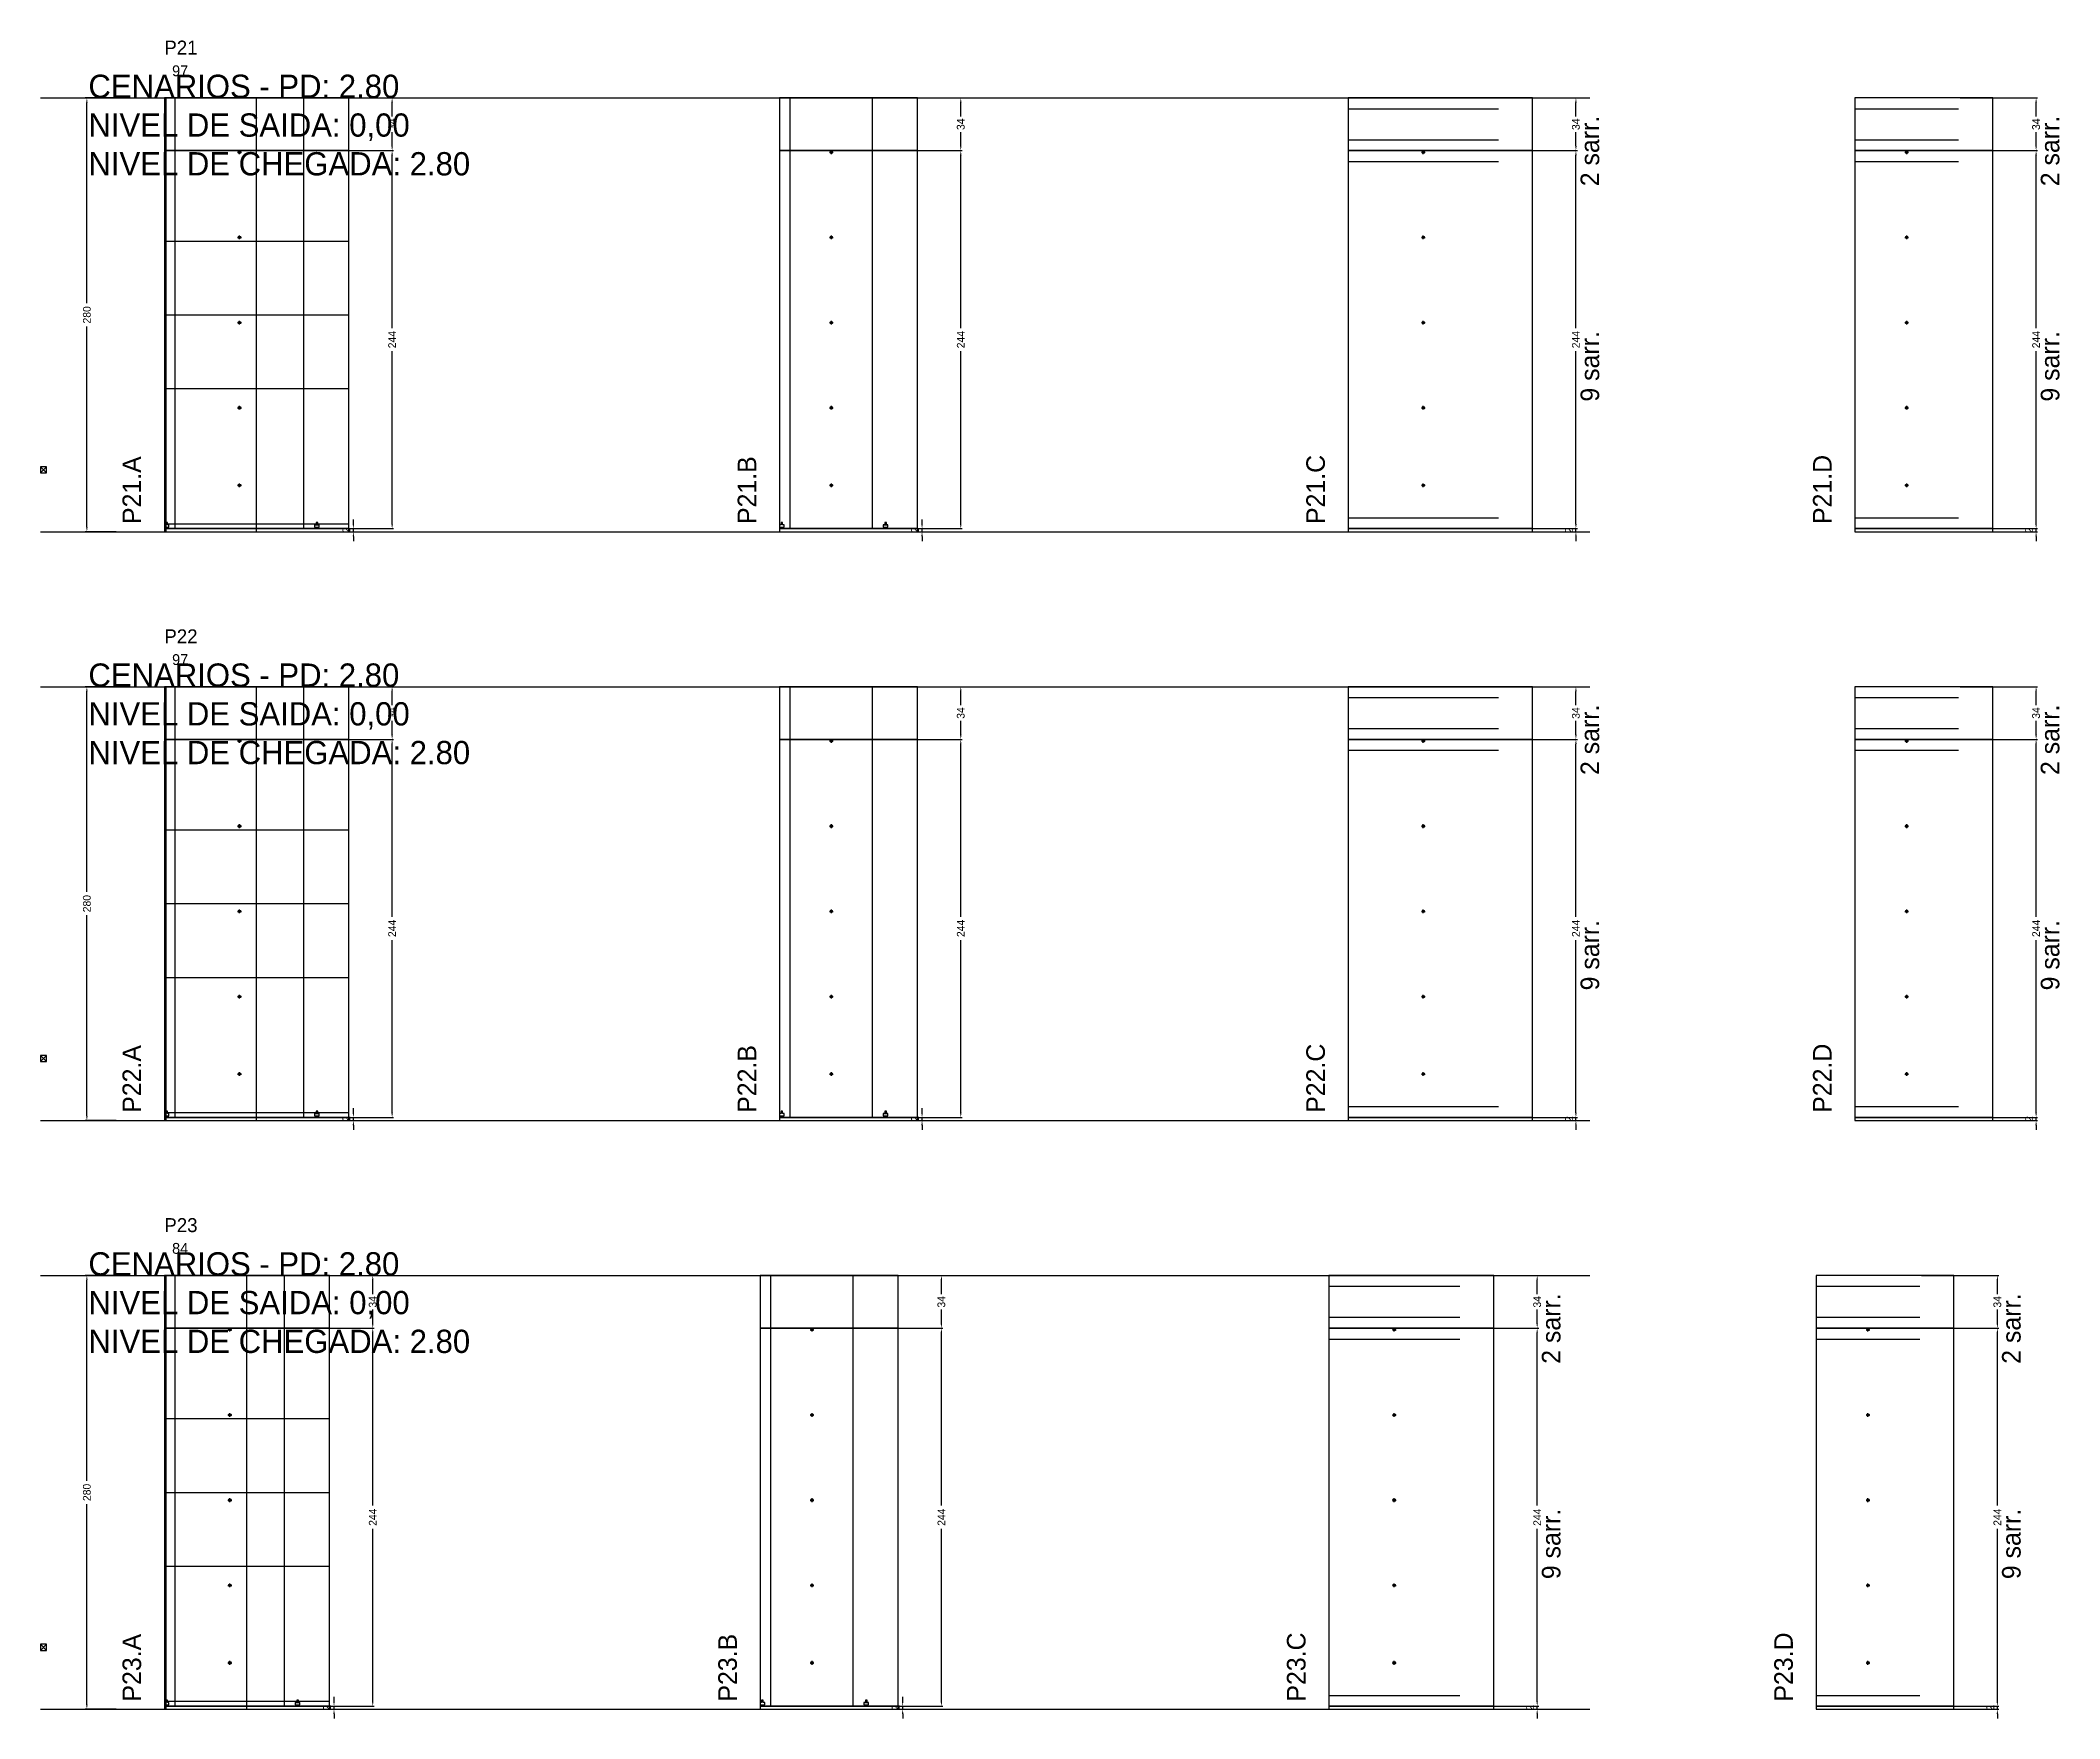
# Model space of a CAD drawing. Header units: centimetres. Extents: x -10500 to 4150, y -6466 to 304.
# Drawn here: x -7000 to -5697, y -3046 to -1963 of the extents above; entities that cross this region are included whole.
import ezdxf

# ---------------------------------------------------------------- set-up
doc = ezdxf.new("R2010")
doc.units = ezdxf.units.CM
doc.linetypes.add('DASHED', pattern=[2, -2])
for name, color, linetype in [('CHAPA', 140, 'Continuous'), ('COTA', 241, 'Continuous'), ('COTAS FURACAO', 16, 'Continuous'), ('Madeira', 30, 'Continuous'), ('MEIO_PONT', 160, 'Continuous'), ('NOMENCLATURA', 7, 'Continuous'), ('Nível', 160, 'Continuous'), ('Painéis', 200, 'Continuous'), ('Perfil Metálico', 150, 'Continuous'), ('SARR_2.2x7', 40, 'Continuous'), ('SARRAFO DE PRESSAO', 200, 'Continuous'), ('texto', 7, 'Continuous'), ('TEXTO_GERAL', 7, 'Continuous')]:
    doc.layers.add(name, color=color, linetype=linetype)
doc.dimstyles.new('PAINEL-NOVA', dxfattribs={"dimtxt": 5, "dimasz": 3, "dimexe": 1, "dimexo": 1, "dimgap": 1, "dimtad": 1, "dimcen": 2.5, "dimazin": 3, "dimtfac": 1, "dimtmove": 0, "dimatfit": 3})

msp = doc.modelspace()

# ---------------------------------------------------------------- texts
at = {"layer": 'NOMENCLATURA'}
for s, p in [('CENARIOS - PD: 2.80', (-6969, -2000)), ('NIVEL DE SAIDA: 0,00', (-6969, -2025)), ('NIVEL DE CHEGADA: 2.80', (-6969, -2050)), ('CENARIOS - PD: 2.80', (-6969, -2380)), ('NIVEL DE SAIDA: 0,00', (-6969, -2405)), ('NIVEL DE CHEGADA: 2.80', (-6969, -2430)), ('CENARIOS - PD: 2.80', (-6969, -2760)), ('NIVEL DE SAIDA: 0,00', (-6969, -2785)), ('NIVEL DE CHEGADA: 2.80', (-6969, -2810))]:
    msp.add_text(s, height=15, dxfattribs=at).set_placement(p)
for s, p in [('2 sarr.', (-5994, -2057)), ('2 sarr.', (-5697, -2057)), ('9 sarr.', (-5994, -2196)), ('9 sarr.', (-5697, -2196)), ('P21.A', (-6935, -2275)), ('P21.B', (-6538, -2275)), ('P21.C', (-6171, -2275)), ('P21.D', (-5844, -2275)), ('2 sarr.', (-5994, -2437)), ('2 sarr.', (-5697, -2437)), ('9 sarr.', (-5994, -2576)), ('9 sarr.', (-5697, -2576)), ('P22.A', (-6935, -2655)), ('P22.B', (-6538, -2655)), ('P22.C', (-6171, -2655)), ('P22.D', (-5844, -2655)), ('2 sarr.', (-6019, -2817)), ('2 sarr.', (-5722, -2817)), ('9 sarr.', (-6019, -2956)), ('9 sarr.', (-5722, -2956)), ('P23.A', (-6935, -3035)), ('P23.B', (-6550.5, -3035)), ('P23.C', (-6183.5, -3035)), ('P23.D', (-5869, -3035))]:
    msp.add_text(s, height=12, rotation=90, dxfattribs=at).set_placement(p)
at = {"layer": 'texto'}
for s, p in [('97', (-6915, -1986)), ('97', (-6915, -2366)), ('84', (-6915, -2746))]:
    msp.add_text(s, height=7, dxfattribs=at).set_placement(p)
at = {"layer": 'TEXTO_GERAL'}
for s, p in [('P21', (-6920, -1972)), ('P22', (-6920, -2352)), ('P23', (-6920, -2732))]:
    msp.add_text(s, height=9, dxfattribs=at).set_placement(p)

# ---------------------------------------------------------------- blocks, each defined once
blk = doc.blocks.new('_CLOSEDFILLED')
at = {"color": 0, "linetype": 'BYBLOCK'}
blk.add_solid([(-1, 0.16), (0, 0), (-1, -0.16)], dxfattribs=at)
blk = doc.blocks.new('*D183')
for p, q in [((-6951, -2760), (-6971, -2760)), ((-6970, -2892.5), (-6970, -2763)), ((-6970, -3037), (-6970, -2907.5)), ((-6951, -3040), (-6971, -3040))]:
    blk.add_line(p, q)
at = {"layer": 'Defpoints'}
for p in [(-6950, -2760), (-6970, -3040), (-6950, -3040)]:
    blk.add_point(p, dxfattribs=at)
at = {"layer": 'COTA', "xscale": 3, "yscale": 3}
for p, rotation in [((-6970, -2760), 90), ((-6970, -3040), 270)]:
    blk.add_blockref('_CLOSEDFILLED', p, dxfattribs=dict(at, rotation=rotation))
at = {"layer": 'COTA', "insert": (-6970, -2900), "char_height": 5, "attachment_point": 5, "rotation": 90}
blk.add_mtext('280', dxfattribs=at)
blk = doc.blocks.new('MULDURA')
at = {"layer": 'Paineis'}
for p, q in [((0, 0), (4, 4)), ((4, 0), (0, 4))]:
    blk.add_line(p, q, dxfattribs=at)
blk.add_lwpolyline([(0, 0), (4, 0), (4, 4), (0, 4)], close=True, dxfattribs=at)
blk = doc.blocks.new('*D185')
for p, q in [((-6834.5, -2794), (-6784.5, -2794)), ((-6785.5, -2908.5), (-6785.5, -2797)), ((-6785.5, -3035), (-6785.5, -2923.5)), ((-6834.5, -3038), (-6784.5, -3038))]:
    blk.add_line(p, q)
at = {"layer": 'Defpoints'}
for p in [(-6835.5, -2794), (-6835.5, -3038), (-6785.5, -3038)]:
    blk.add_point(p, dxfattribs=at)
at = {"layer": 'COTA', "xscale": 3, "yscale": 3}
for p, rotation in [((-6785.5, -2794), 90), ((-6785.5, -3038), 270)]:
    blk.add_blockref('_CLOSEDFILLED', p, dxfattribs=dict(at, rotation=rotation))
at = {"layer": 'COTA', "insert": (-6785.5, -2916), "char_height": 5, "attachment_point": 5, "rotation": 90}
blk.add_mtext('244', dxfattribs=at)
blk = doc.blocks.new('*D186')
for p, q in [((-6834.5, -2760), (-6784.5, -2760)), ((-6785.5, -2772), (-6785.5, -2763)), ((-6785.5, -2791), (-6785.5, -2782)), ((-6834.5, -2794), (-6784.5, -2794))]:
    blk.add_line(p, q)
at = {"layer": 'Defpoints'}
for p in [(-6835.5, -2760), (-6835.5, -2794), (-6785.5, -2794)]:
    blk.add_point(p, dxfattribs=at)
at = {"layer": 'COTA', "xscale": 3, "yscale": 3}
for p, rotation in [((-6785.5, -2760), 90), ((-6785.5, -2794), 270)]:
    blk.add_blockref('_CLOSEDFILLED', p, dxfattribs=dict(at, rotation=rotation))
at = {"layer": 'COTA', "insert": (-6785.5, -2777), "char_height": 5, "attachment_point": 5, "rotation": 90}
blk.add_mtext('34', dxfattribs=at)
blk = doc.blocks.new('SLIPTEE')
at = {"layer": 'Paineis'}
blk.add_lwpolyline([(0, 0), (3, 0), (3, 1.5), (2, 1.5), (2, 3), (1, 3), (1, 1.5), (0, 1.5)], close=True, dxfattribs=at)
blk = doc.blocks.new('SLIPTDD')
at = {"layer": 'Paineis'}
blk.add_line((0, 1.5), (3, 1.5), dxfattribs=at)
blk.add_lwpolyline([(0, 0), (3, 0), (3, 1.5), (2, 1.5), (2, 3), (1, 3), (1, 1.5), (0, 1.5)], close=True, dxfattribs=at)
blk = doc.blocks.new('furacao')
at = {"layer": 'COTAS FURACAO'}
for p, q in [((-1.2, 0), (1.2, 0)), ((0, -1.2), (0, 1.2))]:
    blk.add_line(p, q, dxfattribs=at)
blk.add_circle((0, 0), 0.8, dxfattribs=at)
blk = doc.blocks.new('*D188')
for p, q in [((-6467.5, -2794), (-6417.5, -2794)), ((-6418.5, -2908.5), (-6418.5, -2797)), ((-6418.5, -3035), (-6418.5, -2923.5)), ((-6467.5, -3038), (-6417.5, -3038))]:
    blk.add_line(p, q)
at = {"layer": 'Defpoints'}
for p in [(-6468.5, -2794), (-6468.5, -3038), (-6418.5, -3038)]:
    blk.add_point(p, dxfattribs=at)
at = {"layer": 'COTA', "xscale": 3, "yscale": 3}
for p, rotation in [((-6418.5, -2794), 90), ((-6418.5, -3038), 270)]:
    blk.add_blockref('_CLOSEDFILLED', p, dxfattribs=dict(at, rotation=rotation))
at = {"layer": 'COTA', "insert": (-6418.5, -2916), "char_height": 5, "attachment_point": 5, "rotation": 90}
blk.add_mtext('244', dxfattribs=at)
blk = doc.blocks.new('*D189')
for p, q in [((-6467.5, -2760), (-6417.5, -2760)), ((-6418.5, -2772), (-6418.5, -2763)), ((-6418.5, -2791), (-6418.5, -2782)), ((-6467.5, -2794), (-6417.5, -2794))]:
    blk.add_line(p, q)
at = {"layer": 'Defpoints'}
for p in [(-6468.5, -2760), (-6468.5, -2794), (-6418.5, -2794)]:
    blk.add_point(p, dxfattribs=at)
at = {"layer": 'COTA', "xscale": 3, "yscale": 3}
for p, rotation in [((-6418.5, -2760), 90), ((-6418.5, -2794), 270)]:
    blk.add_blockref('_CLOSEDFILLED', p, dxfattribs=dict(at, rotation=rotation))
at = {"layer": 'COTA', "insert": (-6418.5, -2777), "char_height": 5, "attachment_point": 5, "rotation": 90}
blk.add_mtext('34', dxfattribs=at)
blk = doc.blocks.new('*D191')
for p, q in [((-6083, -2794), (-6033, -2794)), ((-6034, -2908.5), (-6034, -2797)), ((-6034, -3035), (-6034, -2923.5)), ((-6083, -3038), (-6033, -3038))]:
    blk.add_line(p, q)
at = {"layer": 'Defpoints'}
for p in [(-6084, -2794), (-6084, -3038), (-6034, -3038)]:
    blk.add_point(p, dxfattribs=at)
at = {"layer": 'COTA', "xscale": 3, "yscale": 3}
for p, rotation in [((-6034, -2794), 90), ((-6034, -3038), 270)]:
    blk.add_blockref('_CLOSEDFILLED', p, dxfattribs=dict(at, rotation=rotation))
at = {"layer": 'COTA', "insert": (-6034, -2916), "char_height": 5, "attachment_point": 5, "rotation": 90}
blk.add_mtext('244', dxfattribs=at)
blk = doc.blocks.new('*D192')
for p, q in [((-6083, -2760), (-6033, -2760)), ((-6034, -2772), (-6034, -2763)), ((-6034, -2791), (-6034, -2782)), ((-6083, -2794), (-6033, -2794))]:
    blk.add_line(p, q)
at = {"layer": 'Defpoints'}
for p in [(-6084, -2760), (-6084, -2794), (-6034, -2794)]:
    blk.add_point(p, dxfattribs=at)
at = {"layer": 'COTA', "xscale": 3, "yscale": 3}
for p, rotation in [((-6034, -2760), 90), ((-6034, -2794), 270)]:
    blk.add_blockref('_CLOSEDFILLED', p, dxfattribs=dict(at, rotation=rotation))
at = {"layer": 'COTA', "insert": (-6034, -2777), "char_height": 5, "attachment_point": 5, "rotation": 90}
blk.add_mtext('34', dxfattribs=at)
blk = doc.blocks.new('*D194')
for p, q in [((-5786, -2794), (-5736, -2794)), ((-5737, -2908.5), (-5737, -2797)), ((-5737, -3035), (-5737, -2923.5)), ((-5786, -3038), (-5736, -3038))]:
    blk.add_line(p, q)
at = {"layer": 'Defpoints'}
for p in [(-5787, -2794), (-5787, -3038), (-5737, -3038)]:
    blk.add_point(p, dxfattribs=at)
at = {"layer": 'COTA', "xscale": 3, "yscale": 3}
for p, rotation in [((-5737, -2794), 90), ((-5737, -3038), 270)]:
    blk.add_blockref('_CLOSEDFILLED', p, dxfattribs=dict(at, rotation=rotation))
at = {"layer": 'COTA', "insert": (-5737, -2916), "char_height": 5, "attachment_point": 5, "rotation": 90}
blk.add_mtext('244', dxfattribs=at)
blk = doc.blocks.new('*D195')
for p, q in [((-5786, -2760), (-5736, -2760)), ((-5737, -2772), (-5737, -2763)), ((-5737, -2791), (-5737, -2782)), ((-5786, -2794), (-5736, -2794))]:
    blk.add_line(p, q)
at = {"layer": 'Defpoints'}
for p in [(-5787, -2760), (-5787, -2794), (-5737, -2794)]:
    blk.add_point(p, dxfattribs=at)
at = {"layer": 'COTA', "xscale": 3, "yscale": 3}
for p, rotation in [((-5737, -2760), 90), ((-5737, -2794), 270)]:
    blk.add_blockref('_CLOSEDFILLED', p, dxfattribs=dict(at, rotation=rotation))
at = {"layer": 'COTA', "insert": (-5737, -2777), "char_height": 5, "attachment_point": 5, "rotation": 90}
blk.add_mtext('34', dxfattribs=at)
blk = doc.blocks.new('*D157')
for p, q in [((-6951, -2380), (-6971, -2380)), ((-6970, -2512.5), (-6970, -2383)), ((-6970, -2657), (-6970, -2527.5)), ((-6951, -2660), (-6971, -2660))]:
    blk.add_line(p, q)
at = {"layer": 'Defpoints'}
for p in [(-6950, -2380), (-6970, -2660), (-6950, -2660)]:
    blk.add_point(p, dxfattribs=at)
at = {"layer": 'COTA', "xscale": 3, "yscale": 3}
for p, rotation in [((-6970, -2380), 90), ((-6970, -2660), 270)]:
    blk.add_blockref('_CLOSEDFILLED', p, dxfattribs=dict(at, rotation=rotation))
at = {"layer": 'COTA', "insert": (-6970, -2520), "char_height": 5, "attachment_point": 5, "rotation": 90}
blk.add_mtext('280', dxfattribs=at)
blk = doc.blocks.new('*D159')
for p, q in [((-6822, -2414), (-6772, -2414)), ((-6773, -2528.5), (-6773, -2417)), ((-6773, -2655), (-6773, -2543.5)), ((-6822, -2658), (-6772, -2658))]:
    blk.add_line(p, q)
at = {"layer": 'Defpoints'}
for p in [(-6823, -2414), (-6823, -2658), (-6773, -2658)]:
    blk.add_point(p, dxfattribs=at)
at = {"layer": 'COTA', "xscale": 3, "yscale": 3}
for p, rotation in [((-6773, -2414), 90), ((-6773, -2658), 270)]:
    blk.add_blockref('_CLOSEDFILLED', p, dxfattribs=dict(at, rotation=rotation))
at = {"layer": 'COTA', "insert": (-6773, -2536), "char_height": 5, "attachment_point": 5, "rotation": 90}
blk.add_mtext('244', dxfattribs=at)
blk = doc.blocks.new('*D160')
for p, q in [((-6822, -2380), (-6772, -2380)), ((-6773, -2392), (-6773, -2383)), ((-6773, -2411), (-6773, -2402)), ((-6822, -2414), (-6772, -2414))]:
    blk.add_line(p, q)
at = {"layer": 'Defpoints'}
for p in [(-6823, -2380), (-6823, -2414), (-6773, -2414)]:
    blk.add_point(p, dxfattribs=at)
at = {"layer": 'COTA', "xscale": 3, "yscale": 3}
for p, rotation in [((-6773, -2380), 90), ((-6773, -2414), 270)]:
    blk.add_blockref('_CLOSEDFILLED', p, dxfattribs=dict(at, rotation=rotation))
at = {"layer": 'COTA', "insert": (-6773, -2397), "char_height": 5, "attachment_point": 5, "rotation": 90}
blk.add_mtext('34', dxfattribs=at)
blk = doc.blocks.new('*D162')
for p, q in [((-6455, -2414), (-6405, -2414)), ((-6406, -2528.5), (-6406, -2417)), ((-6406, -2655), (-6406, -2543.5)), ((-6455, -2658), (-6405, -2658))]:
    blk.add_line(p, q)
at = {"layer": 'Defpoints'}
for p in [(-6456, -2414), (-6456, -2658), (-6406, -2658)]:
    blk.add_point(p, dxfattribs=at)
at = {"layer": 'COTA', "xscale": 3, "yscale": 3}
for p, rotation in [((-6406, -2414), 90), ((-6406, -2658), 270)]:
    blk.add_blockref('_CLOSEDFILLED', p, dxfattribs=dict(at, rotation=rotation))
at = {"layer": 'COTA', "insert": (-6406, -2536), "char_height": 5, "attachment_point": 5, "rotation": 90}
blk.add_mtext('244', dxfattribs=at)
blk = doc.blocks.new('*D163')
for p, q in [((-6455, -2380), (-6405, -2380)), ((-6406, -2392), (-6406, -2383)), ((-6406, -2411), (-6406, -2402)), ((-6455, -2414), (-6405, -2414))]:
    blk.add_line(p, q)
at = {"layer": 'Defpoints'}
for p in [(-6456, -2380), (-6456, -2414), (-6406, -2414)]:
    blk.add_point(p, dxfattribs=at)
at = {"layer": 'COTA', "xscale": 3, "yscale": 3}
for p, rotation in [((-6406, -2380), 90), ((-6406, -2414), 270)]:
    blk.add_blockref('_CLOSEDFILLED', p, dxfattribs=dict(at, rotation=rotation))
at = {"layer": 'COTA', "insert": (-6406, -2397), "char_height": 5, "attachment_point": 5, "rotation": 90}
blk.add_mtext('34', dxfattribs=at)
blk = doc.blocks.new('*D165')
for p, q in [((-6058, -2414), (-6008, -2414)), ((-6009, -2528.5), (-6009, -2417)), ((-6009, -2655), (-6009, -2543.5)), ((-6058, -2658), (-6008, -2658))]:
    blk.add_line(p, q)
at = {"layer": 'Defpoints'}
for p in [(-6059, -2414), (-6059, -2658), (-6009, -2658)]:
    blk.add_point(p, dxfattribs=at)
at = {"layer": 'COTA', "xscale": 3, "yscale": 3}
for p, rotation in [((-6009, -2414), 90), ((-6009, -2658), 270)]:
    blk.add_blockref('_CLOSEDFILLED', p, dxfattribs=dict(at, rotation=rotation))
at = {"layer": 'COTA', "insert": (-6009, -2536), "char_height": 5, "attachment_point": 5, "rotation": 90}
blk.add_mtext('244', dxfattribs=at)
blk = doc.blocks.new('*D166')
for p, q in [((-6058, -2380), (-6008, -2380)), ((-6009, -2392), (-6009, -2383)), ((-6009, -2411), (-6009, -2402)), ((-6058, -2414), (-6008, -2414))]:
    blk.add_line(p, q)
at = {"layer": 'Defpoints'}
for p in [(-6059, -2380), (-6059, -2414), (-6009, -2414)]:
    blk.add_point(p, dxfattribs=at)
at = {"layer": 'COTA', "xscale": 3, "yscale": 3}
for p, rotation in [((-6009, -2380), 90), ((-6009, -2414), 270)]:
    blk.add_blockref('_CLOSEDFILLED', p, dxfattribs=dict(at, rotation=rotation))
at = {"layer": 'COTA', "insert": (-6009, -2397), "char_height": 5, "attachment_point": 5, "rotation": 90}
blk.add_mtext('34', dxfattribs=at)
blk = doc.blocks.new('*D168')
for p, q in [((-5761, -2414), (-5711, -2414)), ((-5712, -2528.5), (-5712, -2417)), ((-5712, -2655), (-5712, -2543.5)), ((-5761, -2658), (-5711, -2658))]:
    blk.add_line(p, q)
at = {"layer": 'Defpoints'}
for p in [(-5762, -2414), (-5762, -2658), (-5712, -2658)]:
    blk.add_point(p, dxfattribs=at)
at = {"layer": 'COTA', "xscale": 3, "yscale": 3}
for p, rotation in [((-5712, -2414), 90), ((-5712, -2658), 270)]:
    blk.add_blockref('_CLOSEDFILLED', p, dxfattribs=dict(at, rotation=rotation))
at = {"layer": 'COTA', "insert": (-5712, -2536), "char_height": 5, "attachment_point": 5, "rotation": 90}
blk.add_mtext('244', dxfattribs=at)
blk = doc.blocks.new('*D169')
for p, q in [((-5761, -2380), (-5711, -2380)), ((-5712, -2392), (-5712, -2383)), ((-5712, -2411), (-5712, -2402)), ((-5761, -2414), (-5711, -2414))]:
    blk.add_line(p, q)
at = {"layer": 'Defpoints'}
for p in [(-5762, -2380), (-5762, -2414), (-5712, -2414)]:
    blk.add_point(p, dxfattribs=at)
at = {"layer": 'COTA', "xscale": 3, "yscale": 3}
for p, rotation in [((-5712, -2380), 90), ((-5712, -2414), 270)]:
    blk.add_blockref('_CLOSEDFILLED', p, dxfattribs=dict(at, rotation=rotation))
at = {"layer": 'COTA', "insert": (-5712, -2397), "char_height": 5, "attachment_point": 5, "rotation": 90}
blk.add_mtext('34', dxfattribs=at)
blk = doc.blocks.new('*D131')
for p, q in [((-6951, -2000), (-6971, -2000)), ((-6970, -2132.5), (-6970, -2003)), ((-6970, -2277), (-6970, -2147.5)), ((-6951, -2280), (-6971, -2280))]:
    blk.add_line(p, q)
at = {"layer": 'Defpoints'}
for p in [(-6950, -2000), (-6970, -2280), (-6950, -2280)]:
    blk.add_point(p, dxfattribs=at)
at = {"layer": 'COTA', "xscale": 3, "yscale": 3}
for p, rotation in [((-6970, -2000), 90), ((-6970, -2280), 270)]:
    blk.add_blockref('_CLOSEDFILLED', p, dxfattribs=dict(at, rotation=rotation))
at = {"layer": 'COTA', "insert": (-6970, -2140), "char_height": 5, "attachment_point": 5, "rotation": 90}
blk.add_mtext('280', dxfattribs=at)
blk = doc.blocks.new('*D133')
for p, q in [((-6822, -2034), (-6772, -2034)), ((-6773, -2148.5), (-6773, -2037)), ((-6773, -2275), (-6773, -2163.5)), ((-6822, -2278), (-6772, -2278))]:
    blk.add_line(p, q)
at = {"layer": 'Defpoints'}
for p in [(-6823, -2034), (-6823, -2278), (-6773, -2278)]:
    blk.add_point(p, dxfattribs=at)
at = {"layer": 'COTA', "xscale": 3, "yscale": 3}
for p, rotation in [((-6773, -2034), 90), ((-6773, -2278), 270)]:
    blk.add_blockref('_CLOSEDFILLED', p, dxfattribs=dict(at, rotation=rotation))
at = {"layer": 'COTA', "insert": (-6773, -2156), "char_height": 5, "attachment_point": 5, "rotation": 90}
blk.add_mtext('244', dxfattribs=at)
blk = doc.blocks.new('*D134')
for p, q in [((-6822, -2000), (-6772, -2000)), ((-6773, -2012), (-6773, -2003)), ((-6773, -2031), (-6773, -2022)), ((-6822, -2034), (-6772, -2034))]:
    blk.add_line(p, q)
at = {"layer": 'Defpoints'}
for p in [(-6823, -2000), (-6823, -2034), (-6773, -2034)]:
    blk.add_point(p, dxfattribs=at)
at = {"layer": 'COTA', "xscale": 3, "yscale": 3}
for p, rotation in [((-6773, -2000), 90), ((-6773, -2034), 270)]:
    blk.add_blockref('_CLOSEDFILLED', p, dxfattribs=dict(at, rotation=rotation))
at = {"layer": 'COTA', "insert": (-6773, -2017), "char_height": 5, "attachment_point": 5, "rotation": 90}
blk.add_mtext('34', dxfattribs=at)
blk = doc.blocks.new('*D136')
for p, q in [((-6455, -2034), (-6405, -2034)), ((-6406, -2148.5), (-6406, -2037)), ((-6406, -2275), (-6406, -2163.5)), ((-6455, -2278), (-6405, -2278))]:
    blk.add_line(p, q)
at = {"layer": 'Defpoints'}
for p in [(-6456, -2034), (-6456, -2278), (-6406, -2278)]:
    blk.add_point(p, dxfattribs=at)
at = {"layer": 'COTA', "xscale": 3, "yscale": 3}
for p, rotation in [((-6406, -2034), 90), ((-6406, -2278), 270)]:
    blk.add_blockref('_CLOSEDFILLED', p, dxfattribs=dict(at, rotation=rotation))
at = {"layer": 'COTA', "insert": (-6406, -2156), "char_height": 5, "attachment_point": 5, "rotation": 90}
blk.add_mtext('244', dxfattribs=at)
blk = doc.blocks.new('*D137')
for p, q in [((-6455, -2000), (-6405, -2000)), ((-6406, -2012), (-6406, -2003)), ((-6406, -2031), (-6406, -2022)), ((-6455, -2034), (-6405, -2034))]:
    blk.add_line(p, q)
at = {"layer": 'Defpoints'}
for p in [(-6456, -2000), (-6456, -2034), (-6406, -2034)]:
    blk.add_point(p, dxfattribs=at)
at = {"layer": 'COTA', "xscale": 3, "yscale": 3}
for p, rotation in [((-6406, -2000), 90), ((-6406, -2034), 270)]:
    blk.add_blockref('_CLOSEDFILLED', p, dxfattribs=dict(at, rotation=rotation))
at = {"layer": 'COTA', "insert": (-6406, -2017), "char_height": 5, "attachment_point": 5, "rotation": 90}
blk.add_mtext('34', dxfattribs=at)
blk = doc.blocks.new('*D139')
for p, q in [((-6058, -2034), (-6008, -2034)), ((-6009, -2148.5), (-6009, -2037)), ((-6009, -2275), (-6009, -2163.5)), ((-6058, -2278), (-6008, -2278))]:
    blk.add_line(p, q)
at = {"layer": 'Defpoints'}
for p in [(-6059, -2034), (-6059, -2278), (-6009, -2278)]:
    blk.add_point(p, dxfattribs=at)
at = {"layer": 'COTA', "xscale": 3, "yscale": 3}
for p, rotation in [((-6009, -2034), 90), ((-6009, -2278), 270)]:
    blk.add_blockref('_CLOSEDFILLED', p, dxfattribs=dict(at, rotation=rotation))
at = {"layer": 'COTA', "insert": (-6009, -2156), "char_height": 5, "attachment_point": 5, "rotation": 90}
blk.add_mtext('244', dxfattribs=at)
blk = doc.blocks.new('*D140')
for p, q in [((-6058, -2000), (-6008, -2000)), ((-6009, -2012), (-6009, -2003)), ((-6009, -2031), (-6009, -2022)), ((-6058, -2034), (-6008, -2034))]:
    blk.add_line(p, q)
at = {"layer": 'Defpoints'}
for p in [(-6059, -2000), (-6059, -2034), (-6009, -2034)]:
    blk.add_point(p, dxfattribs=at)
at = {"layer": 'COTA', "xscale": 3, "yscale": 3}
for p, rotation in [((-6009, -2000), 90), ((-6009, -2034), 270)]:
    blk.add_blockref('_CLOSEDFILLED', p, dxfattribs=dict(at, rotation=rotation))
at = {"layer": 'COTA', "insert": (-6009, -2017), "char_height": 5, "attachment_point": 5, "rotation": 90}
blk.add_mtext('34', dxfattribs=at)
blk = doc.blocks.new('*D142')
for p, q in [((-5761, -2034), (-5711, -2034)), ((-5712, -2148.5), (-5712, -2037)), ((-5712, -2275), (-5712, -2163.5)), ((-5761, -2278), (-5711, -2278))]:
    blk.add_line(p, q)
at = {"layer": 'Defpoints'}
for p in [(-5762, -2034), (-5762, -2278), (-5712, -2278)]:
    blk.add_point(p, dxfattribs=at)
at = {"layer": 'COTA', "xscale": 3, "yscale": 3}
for p, rotation in [((-5712, -2034), 90), ((-5712, -2278), 270)]:
    blk.add_blockref('_CLOSEDFILLED', p, dxfattribs=dict(at, rotation=rotation))
at = {"layer": 'COTA', "insert": (-5712, -2156), "char_height": 5, "attachment_point": 5, "rotation": 90}
blk.add_mtext('244', dxfattribs=at)
blk = doc.blocks.new('*D143')
for p, q in [((-5761, -2000), (-5711, -2000)), ((-5712, -2012), (-5712, -2003)), ((-5712, -2031), (-5712, -2022)), ((-5761, -2034), (-5711, -2034))]:
    blk.add_line(p, q)
at = {"layer": 'Defpoints'}
for p in [(-5762, -2000), (-5762, -2034), (-5712, -2034)]:
    blk.add_point(p, dxfattribs=at)
at = {"layer": 'COTA', "xscale": 3, "yscale": 3}
for p, rotation in [((-5712, -2000), 90), ((-5712, -2034), 270)]:
    blk.add_blockref('_CLOSEDFILLED', p, dxfattribs=dict(at, rotation=rotation))
at = {"layer": 'COTA', "insert": (-5712, -2017), "char_height": 5, "attachment_point": 5, "rotation": 90}
blk.add_mtext('34', dxfattribs=at)

# ---------------------------------------------------------------- dimensions: what is measured, and where the dimension line sits
at = {"layer": 'COTA'}
for base, p1, p2, picture, middle in [((-6970, -2280), (-6950, -2280), (-6950, -2000), '*D131', (-6970, -2140)), ((-6773, -2034), (-6823, -2034), (-6823, -2000), '*D134', (-6773, -2017)), ((-6406, -2034), (-6456, -2034), (-6456, -2000), '*D137', (-6406, -2017)), ((-6009, -2034), (-6059, -2034), (-6059, -2000), '*D140', (-6009, -2017)), ((-5712, -2034), (-5762, -2034), (-5762, -2000), '*D143', (-5712, -2017)), ((-6773, -2278), (-6823, -2278), (-6823, -2034), '*D133', (-6773, -2156)), ((-6406, -2278), (-6456, -2278), (-6456, -2034), '*D136', (-6406, -2156)), ((-6009, -2278), (-6059, -2278), (-6059, -2034), '*D139', (-6009, -2156)), ((-5712, -2278), (-5762, -2278), (-5762, -2034), '*D142', (-5712, -2156)), ((-6970, -2660), (-6950, -2660), (-6950, -2380), '*D157', (-6970, -2520)), ((-6773, -2414), (-6823, -2414), (-6823, -2380), '*D160', (-6773, -2397)), ((-6406, -2414), (-6456, -2414), (-6456, -2380), '*D163', (-6406, -2397)), ((-6009, -2414), (-6059, -2414), (-6059, -2380), '*D166', (-6009, -2397)), ((-5712, -2414), (-5762, -2414), (-5762, -2380), '*D169', (-5712, -2397)), ((-6773, -2658), (-6823, -2658), (-6823, -2414), '*D159', (-6773, -2536)), ((-6406, -2658), (-6456, -2658), (-6456, -2414), '*D162', (-6406, -2536)), ((-6009, -2658), (-6059, -2658), (-6059, -2414), '*D165', (-6009, -2536)), ((-5712, -2658), (-5762, -2658), (-5762, -2414), '*D168', (-5712, -2536)), ((-6970, -3040), (-6950, -3040), (-6950, -2760), '*D183', (-6970, -2900)), ((-6785.5, -2794), (-6835.5, -2794), (-6835.5, -2760), '*D186', (-6785.5, -2777)), ((-6418.5, -2794), (-6468.5, -2794), (-6468.5, -2760), '*D189', (-6418.5, -2777)), ((-6034, -2794), (-6084, -2794), (-6084, -2760), '*D192', (-6034, -2777)), ((-5737, -2794), (-5787, -2794), (-5787, -2760), '*D195', (-5737, -2777)), ((-6785.5, -3038), (-6835.5, -3038), (-6835.5, -2794), '*D185', (-6785.5, -2916)), ((-6418.5, -3038), (-6468.5, -3038), (-6468.5, -2794), '*D188', (-6418.5, -2916)), ((-6034, -3038), (-6084, -3038), (-6084, -2794), '*D191', (-6034, -2916)), ((-5737, -3038), (-5787, -3038), (-5787, -2794), '*D194', (-5737, -2916))]:
    dim = msp.add_linear_dim(base=base, p1=p1, p2=p2, angle=90, dimstyle='PAINEL-NOVA', dxfattribs=at)
    dim.commit()
    dim.dimension.update_dxf_attribs({"geometry": picture, "text_midpoint": middle})
for base, p1, p2 in [((-6798, -2280), (-6823, -2280), (-6823, -2278)), ((-6431, -2280), (-6456, -2280), (-6456, -2278)), ((-6009, -2280), (-6059, -2280), (-6059, -2278)), ((-5712, -2280), (-5762, -2280), (-5762, -2278)), ((-6798, -2660), (-6823, -2660), (-6823, -2658)), ((-6431, -2660), (-6456, -2660), (-6456, -2658)), ((-6009, -2660), (-6059, -2660), (-6059, -2658)), ((-5712, -2660), (-5762, -2660), (-5762, -2658)), ((-6810.5, -3040), (-6835.5, -3040), (-6835.5, -3038)), ((-6443.5, -3040), (-6468.5, -3040), (-6468.5, -3038)), ((-6034, -3040), (-6084, -3040), (-6084, -3038)), ((-5737, -3040), (-5787, -3040), (-5787, -3038))]:
    msp.add_linear_dim(base=base, p1=p1, p2=p2, angle=90, dimstyle='PAINEL-NOVA', dxfattribs=at).render()

# ---------------------------------------------------------------- linework, layer by layer
at = {"layer": 'CHAPA'}
for points in [[(-6920, -2280), (-6918.8, -2280), (-6918.8, -2000), (-6920, -2000)], [(-6920, -2660), (-6918.8, -2660), (-6918.8, -2380), (-6920, -2380)], [(-6920, -3040), (-6918.8, -3040), (-6918.8, -2760), (-6920, -2760)]]:
    msp.add_lwpolyline(points, close=True, dxfattribs=at)
at = {"layer": 'Madeira'}
for points in [[(-6920, -2092.4), (-6801, -2092.4)], [(-6920, -2187.6), (-6801, -2187.6)], [(-6920, -2472.4), (-6801, -2472.4)], [(-6920, -2567.6), (-6801, -2567.6)], [(-6920, -2852.4), (-6813.5, -2852.4)], [(-6920, -2947.6), (-6813.5, -2947.6)]]:
    msp.add_lwpolyline(points, dxfattribs=at)
at = {"layer": 'MEIO_PONT'}
for points in [[(-6920, -2140), (-6801, -2140)], [(-6920, -2520), (-6801, -2520)], [(-6920, -2900), (-6813.5, -2900)]]:
    msp.add_lwpolyline(points, dxfattribs=at)
at = {"layer": 'Nível', "linetype": 'DASHED'}
for points in [[(-7000, -2000), (-6000, -2000)], [(-7000, -2280), (-6000, -2280)], [(-7000, -2380), (-6000, -2380)], [(-7000, -2660), (-6000, -2660)], [(-7000, -2760), (-6000, -2760)], [(-7000, -3040), (-6000, -3040)]]:
    msp.add_lwpolyline(points, dxfattribs=at)
at = {"layer": 'Painéis'}
for points in [[(-6920, -2034), (-6801, -2034), (-6801, -2000), (-6920, -2000)], [(-6920, -2280), (-6801, -2280), (-6801, -2000), (-6920, -2000)], [(-6523, -2034), (-6434, -2034), (-6434, -2000), (-6523, -2000)], [(-6156, -2034), (-6037, -2034), (-6037, -2000), (-6156, -2000)], [(-5829, -2034), (-5740, -2034), (-5740, -2000), (-5829, -2000)], [(-6920, -2278), (-6801, -2278), (-6801, -2034), (-6920, -2034)], [(-6523, -2278), (-6434, -2278), (-6434, -2034), (-6523, -2034)], [(-6156, -2278), (-6037, -2278), (-6037, -2034), (-6156, -2034)], [(-5829, -2278), (-5740, -2278), (-5740, -2034), (-5829, -2034)], [(-6920, -2280), (-6801, -2280), (-6801, -2278), (-6920, -2278)], [(-6523, -2280), (-6434, -2280), (-6434, -2278), (-6523, -2278)], [(-6156, -2280), (-6037, -2280), (-6037, -2278), (-6156, -2278)], [(-5829, -2280), (-5740, -2280), (-5740, -2278), (-5829, -2278)], [(-6920, -2414), (-6801, -2414), (-6801, -2380), (-6920, -2380)], [(-6920, -2660), (-6801, -2660), (-6801, -2380), (-6920, -2380)], [(-6523, -2414), (-6434, -2414), (-6434, -2380), (-6523, -2380)], [(-6156, -2414), (-6037, -2414), (-6037, -2380), (-6156, -2380)], [(-5829, -2414), (-5740, -2414), (-5740, -2380), (-5829, -2380)], [(-6920, -2658), (-6801, -2658), (-6801, -2414), (-6920, -2414)], [(-6523, -2658), (-6434, -2658), (-6434, -2414), (-6523, -2414)], [(-6156, -2658), (-6037, -2658), (-6037, -2414), (-6156, -2414)], [(-5829, -2658), (-5740, -2658), (-5740, -2414), (-5829, -2414)], [(-6920, -2660), (-6801, -2660), (-6801, -2658), (-6920, -2658)], [(-6523, -2660), (-6434, -2660), (-6434, -2658), (-6523, -2658)], [(-6156, -2660), (-6037, -2660), (-6037, -2658), (-6156, -2658)], [(-5829, -2660), (-5740, -2660), (-5740, -2658), (-5829, -2658)], [(-6920, -2794), (-6813.5, -2794), (-6813.5, -2760), (-6920, -2760)], [(-6920, -3040), (-6813.5, -3040), (-6813.5, -2760), (-6920, -2760)], [(-6535.5, -2794), (-6446.5, -2794), (-6446.5, -2760), (-6535.5, -2760)], [(-6168.5, -2794), (-6062, -2794), (-6062, -2760), (-6168.5, -2760)], [(-5854, -2794), (-5765, -2794), (-5765, -2760), (-5854, -2760)], [(-6920, -3038), (-6813.5, -3038), (-6813.5, -2794), (-6920, -2794)], [(-6535.5, -3038), (-6446.5, -3038), (-6446.5, -2794), (-6535.5, -2794)], [(-6168.5, -3038), (-6062, -3038), (-6062, -2794), (-6168.5, -2794)], [(-5854, -3038), (-5765, -3038), (-5765, -2794), (-5854, -2794)], [(-6920, -3040), (-6813.5, -3040), (-6813.5, -3038), (-6920, -3038)], [(-6535.5, -3040), (-6446.5, -3040), (-6446.5, -3038), (-6535.5, -3038)], [(-6168.5, -3040), (-6062, -3040), (-6062, -3038), (-6168.5, -3038)], [(-5854, -3040), (-5765, -3040), (-5765, -3038), (-5854, -3038)]]:
    msp.add_lwpolyline(points, close=True, dxfattribs=at)
at = {"layer": 'Perfil Metálico'}
for p, q in [((-6860.5, -2280), (-6860.5, -2000)), ((-6860.5, -2660), (-6860.5, -2380)), ((-6866.75, -3040), (-6866.75, -2760))]:
    msp.add_line(p, q, dxfattribs=at)
at = {"layer": 'SARR_2.2x7'}
for points in [[(-6913, -2034), (-6913, -2000)], [(-6830, -2034), (-6830, -2000)], [(-6516, -2034), (-6516, -2000)], [(-6463, -2034), (-6463, -2000)], [(-6156, -2007), (-6059, -2007)], [(-5829, -2007), (-5762, -2007)], [(-6156, -2027), (-6059, -2027)], [(-5829, -2027), (-5762, -2027)], [(-6156, -2041), (-6059, -2041)], [(-5829, -2041), (-5762, -2041)], [(-6156, -2271), (-6059, -2271)], [(-5829, -2271), (-5762, -2271)], [(-6913, -2414), (-6913, -2380)], [(-6830, -2414), (-6830, -2380)], [(-6516, -2414), (-6516, -2380)], [(-6463, -2414), (-6463, -2380)], [(-6156, -2387), (-6059, -2387)], [(-5829, -2387), (-5762, -2387)], [(-6156, -2407), (-6059, -2407)], [(-5829, -2407), (-5762, -2407)], [(-6156, -2421), (-6059, -2421)], [(-5829, -2421), (-5762, -2421)], [(-6156, -2651), (-6059, -2651)], [(-5829, -2651), (-5762, -2651)], [(-6913, -2794), (-6913, -2760)], [(-6842.5, -2794), (-6842.5, -2760)], [(-6528.5, -2794), (-6528.5, -2760)], [(-6475.5, -2794), (-6475.5, -2760)], [(-6168.5, -2767), (-6084, -2767)], [(-5854, -2767), (-5787, -2767)], [(-6168.5, -2787), (-6084, -2787)], [(-5854, -2787), (-5787, -2787)], [(-6168.5, -2801), (-6084, -2801)], [(-5854, -2801), (-5787, -2801)], [(-6168.5, -3031), (-6084, -3031)], [(-5854, -3031), (-5787, -3031)]]:
    msp.add_lwpolyline(points, dxfattribs=at)
at = {"layer": 'SARR_2.2x7', "linetype": 'DASHED'}
for points in [[(-6913, -2278), (-6913, -2034)], [(-6830, -2278), (-6830, -2034)], [(-6516, -2278), (-6516, -2034)], [(-6463, -2278), (-6463, -2034)], [(-6913, -2658), (-6913, -2414)], [(-6830, -2658), (-6830, -2414)], [(-6516, -2658), (-6516, -2414)], [(-6463, -2658), (-6463, -2414)], [(-6913, -3038), (-6913, -2794)], [(-6842.5, -3038), (-6842.5, -2794)], [(-6528.5, -3038), (-6528.5, -2794)], [(-6475.5, -3038), (-6475.5, -2794)]]:
    msp.add_lwpolyline(points, dxfattribs=at)
at = {"layer": 'SARRAFO DE PRESSAO'}
for points in [[(-6920, -2280), (-6801, -2280), (-6801, -2275), (-6920, -2275)], [(-6920, -2660), (-6801, -2660), (-6801, -2655), (-6920, -2655)], [(-6920, -3040), (-6813.5, -3040), (-6813.5, -3035), (-6920, -3035)]]:
    msp.add_lwpolyline(points, close=True, dxfattribs=at)

# ---------------------------------------------------------------- block references
at = {"layer": 'COTA'}
for name, p in [('furacao', (-6871.5, -2035)), ('furacao', (-6489.5, -2035)), ('furacao', (-6107.5, -2035)), ('furacao', (-5795.5, -2035)), ('furacao', (-6871.5, -2090)), ('furacao', (-6489.5, -2090)), ('furacao', (-6107.5, -2090)), ('furacao', (-5795.5, -2090)), ('furacao', (-6871.5, -2145)), ('furacao', (-6489.5, -2145)), ('furacao', (-6107.5, -2145)), ('furacao', (-5795.5, -2145)), ('furacao', (-6871.5, -2200)), ('furacao', (-6489.5, -2200)), ('furacao', (-6107.5, -2200)), ('furacao', (-5795.5, -2200)), ('MULDURA', (-7000, -2242)), ('furacao', (-6871.5, -2250)), ('furacao', (-6489.5, -2250)), ('furacao', (-6107.5, -2250)), ('furacao', (-5795.5, -2250)), ('SLIPTEE', (-6920, -2277)), ('SLIPTDD', (-6823, -2277)), ('SLIPTEE', (-6523, -2277)), ('SLIPTDD', (-6456, -2277)), ('furacao', (-6871.5, -2415)), ('furacao', (-6489.5, -2415)), ('furacao', (-6107.5, -2415)), ('furacao', (-5795.5, -2415)), ('furacao', (-6871.5, -2470)), ('furacao', (-6489.5, -2470)), ('furacao', (-6107.5, -2470)), ('furacao', (-5795.5, -2470)), ('furacao', (-6871.5, -2525)), ('furacao', (-6489.5, -2525)), ('furacao', (-6107.5, -2525)), ('furacao', (-5795.5, -2525)), ('furacao', (-6871.5, -2580)), ('furacao', (-6489.5, -2580)), ('furacao', (-6107.5, -2580)), ('furacao', (-5795.5, -2580)), ('MULDURA', (-7000, -2622)), ('furacao', (-6871.5, -2630)), ('furacao', (-6489.5, -2630)), ('furacao', (-6107.5, -2630)), ('furacao', (-5795.5, -2630)), ('SLIPTEE', (-6920, -2657)), ('SLIPTDD', (-6823, -2657)), ('SLIPTEE', (-6523, -2657)), ('SLIPTDD', (-6456, -2657)), ('furacao', (-6877.75, -2795)), ('furacao', (-6502, -2795)), ('furacao', (-6126.25, -2795)), ('furacao', (-5820.5, -2795)), ('furacao', (-6877.75, -2850)), ('furacao', (-6502, -2850)), ('furacao', (-6126.25, -2850)), ('furacao', (-5820.5, -2850)), ('furacao', (-6877.75, -2905)), ('furacao', (-6502, -2905)), ('furacao', (-6126.25, -2905)), ('furacao', (-5820.5, -2905)), ('furacao', (-6877.75, -2960)), ('furacao', (-6502, -2960)), ('furacao', (-6126.25, -2960)), ('furacao', (-5820.5, -2960)), ('MULDURA', (-7000, -3002)), ('furacao', (-6877.75, -3010)), ('furacao', (-6502, -3010)), ('furacao', (-6126.25, -3010)), ('furacao', (-5820.5, -3010)), ('SLIPTEE', (-6920, -3037)), ('SLIPTDD', (-6835.5, -3037)), ('SLIPTEE', (-6535.5, -3037)), ('SLIPTDD', (-6468.5, -3037))]:
    msp.add_blockref(name, p, dxfattribs=at)

msp.set_redraw_order([(e.dxf.handle, doc.entitydb.next_handle()) for e in msp.query("TEXT MTEXT ATTDEF DIMENSION ARC_DIMENSION")])  # texts and dimensions are drawn at this point

doc.saveas('drawing.dxf')
